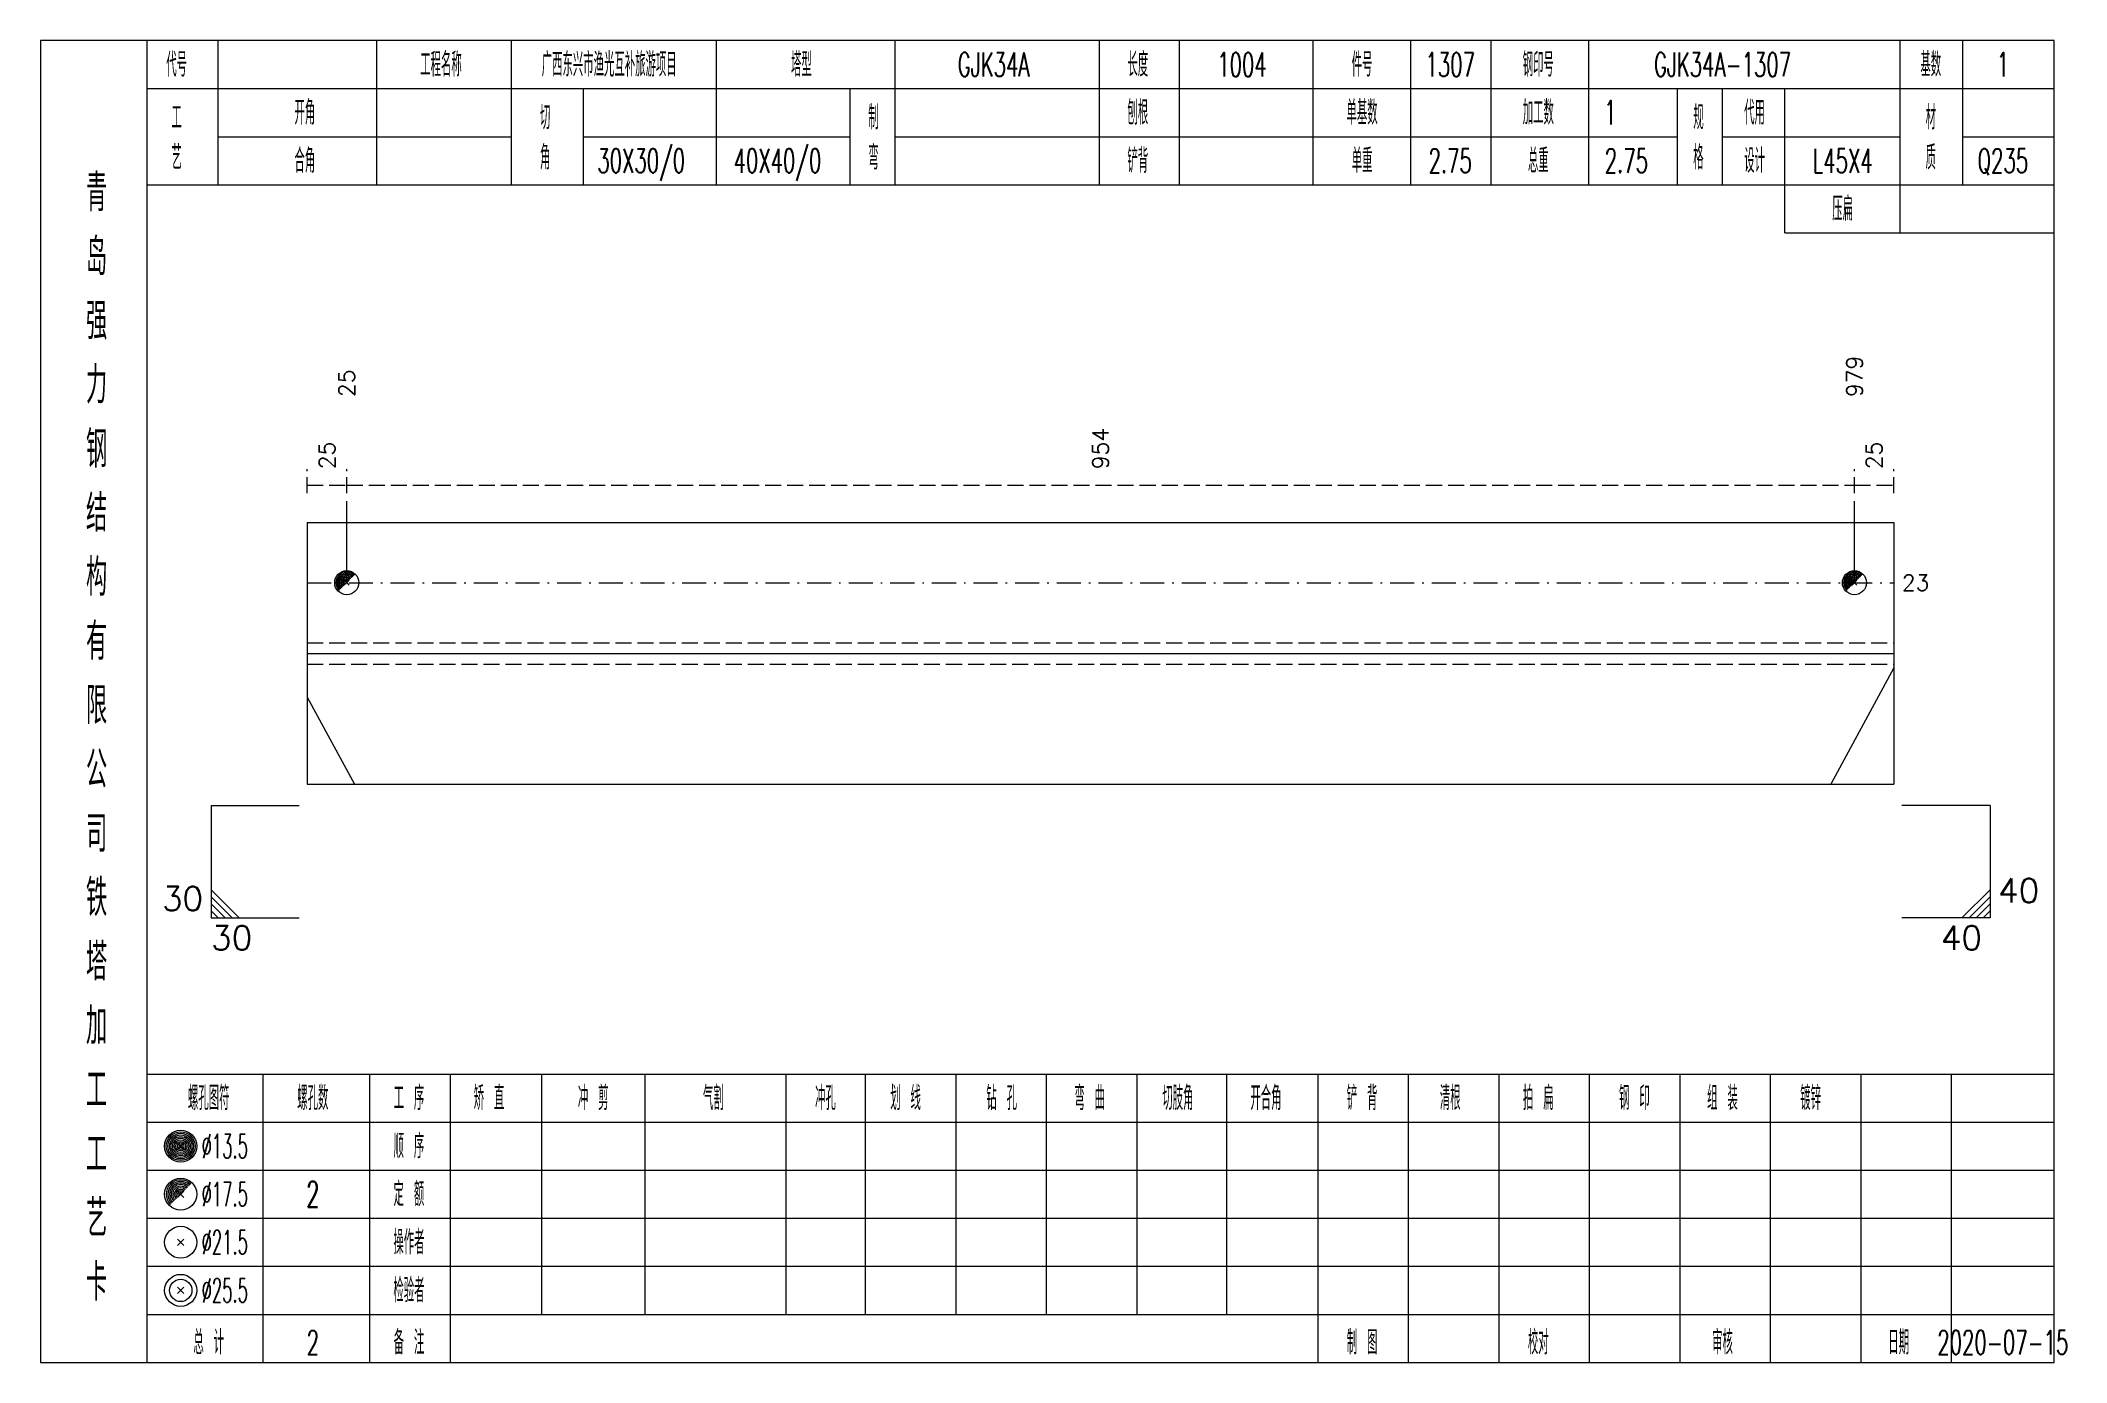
# Model space of a CAD drawing. Extents: x 0 to 2606, y -377 to 6479.
# Drawn here: x 0 to 252.9, y 700 to 865 of the extents above; entities that cross this region are included whole.
import ezdxf
from ezdxf.enums import TextEntityAlignment as Align

# ---------------------------------------------------------------- set-up
doc = ezdxf.new("R2010")
doc.units = 0
doc.header["$MEASUREMENT"] = 0
doc.linetypes.add('一点画线', pattern=[5.2, 3, -1, 0.2, -1])
doc.linetypes.add('虚线', pattern=[2.75, 2, -0.75])
doc.layers.get('0').update_dxf_attribs({"linetype": 'CONTINUOUS', "lineweight": 25})
doc.layers.add('1', color=7, linetype='CONTINUOUS', lineweight=25)
doc.layers.add('4', color=7, linetype='CONTINUOUS', lineweight=25)
doc.styles.get("Standard").update_dxf_attribs({"font": 'simplex.shx', "width": 0.7, "height": 3, "bigfont": 'gbhzfs.shx'})

msp = doc.modelspace()

# ---------------------------------------------------------------- texts
at = {"color": 7, "linetype": 'Continuous', "lineweight": 13}
for s, p in [('979', (226.47, 820.5)), ('25', (38.23, 820.5))]:
    msp.add_text(s, height=2, rotation=90, dxfattribs=at).set_placement(p, align=Align.MIDDLE_LEFT)
at = {"color": 8, "linetype": 'Continuous', "lineweight": 9}
for s, p in [('25', (35.77, 811.5)), ('954', (132.35, 811.5)), ('25', (228.93, 811.5))]:
    msp.add_text(s, height=2, rotation=90, dxfattribs=at).set_placement(p, align=Align.MIDDLE_LEFT)
at = {"color": 7, "linetype": 'Continuous', "lineweight": 13}
msp.add_text('23', height=2, dxfattribs=at).set_placement((232.4, 797.33), align=Align.MIDDLE_LEFT)
msp.add_text('30', height=3, dxfattribs=at).set_placement((20.3, 755.5), align=Align.BOTTOM_RIGHT)
msp.add_text('40', height=3, dxfattribs=at).set_placement((244.4, 756.5), align=Align.BOTTOM_LEFT)
msp.add_text('30', height=3, dxfattribs=at).set_placement((21.3, 754.5), align=Align.TOP_LEFT)
msp.add_text('40', height=3, dxfattribs=at).set_placement((242.4, 754.5), align=Align.TOP_RIGHT)
at = {"layer": '4', "color": 1, "linetype": 'Continuous', "lineweight": 13}
for s, height, width, p in [('代号', 3, 0.6, (17, 862)), ('工程名称', 3, 0.6, (50, 862)), ('广西东兴市渔光互补旅游项目', 3, 0.6, (71, 862)), ('塔型', 3, 0.6, (95, 862)), ('GJK34A', 3, 0.6, (119, 862)), ('长度', 3, 0.6, (137, 862)), ('1004', 3, 0.6, (150, 862)), ('件号', 3, 0.6, (165, 862)), ('1307', 3, 0.6, (176, 862)), ('钢印号', 3, 0.6, (187, 862)), ('GJK34A-1307', 3, 0.6, (210, 862)), ('基数', 3, 0.6, (236, 862)), ('1', 3, 0.6, (245, 862)), ('开角', 3, 0.6, (33, 856)), ('刨根', 3, 0.6, (137, 856)), ('单基数', 3, 0.6, (165, 856)), ('加工数', 3, 0.6, (187, 856)), ('1', 3, 0.6, (196, 856)), ('代用', 3, 0.6, (214, 856)), ('工', 3, 0.6, (17, 855.4)), ('切', 3, 0.6, (63, 855.4)), ('制', 3, 0.6, (104, 855.4)), ('规', 3, 0.6, (207, 855.4)), ('材', 3, 0.6, (236, 855.4)), ('艺', 3, 0.6, (17, 850.4)), ('合角', 3, 0.6, (33, 850)), ('角', 3, 0.6, (63, 850.4)), ('30X30/0', 3, 0.6, (75, 850)), ('40X40/0', 3, 0.6, (92, 850)), ('弯', 3, 0.6, (104, 850.4)), ('铲背', 3, 0.6, (137, 850)), ('单重', 3, 0.6, (165, 850)), ('2.75', 3, 0.6, (176, 850)), ('总重', 3, 0.6, (187, 850)), ('2.75', 3, 0.6, (198, 850)), ('格', 3, 0.6, (207, 850.4)), ('设计', 3, 0.6, (214, 850)), ('L45X4', 3, 0.6, (225, 850)), ('质', 3, 0.6, (236, 850.4)), ('Q235', 3, 0.6, (245, 850)), ('青', 4.6, 0.8, (7, 846)), ('压扁', 3, 0.6, (225, 844)), ('岛', 4.6, 0.8, (7, 838)), ('强', 4.6, 0.8, (7, 830)), ('力', 4.6, 0.8, (7, 822)), ('钢', 4.6, 0.8, (7, 814)), ('结', 4.6, 0.8, (7, 806)), ('构', 4.6, 0.8, (7, 798)), ('有', 4.6, 0.8, (7, 790)), ('限', 4.6, 0.8, (7, 782)), ('公', 4.6, 0.8, (7, 774)), ('司', 4.6, 0.8, (7, 766)), ('铁', 4.6, 0.8, (7, 758)), ('塔', 4.6, 0.8, (7, 750)), ('加', 4.6, 0.8, (7, 742)), ('工', 4.6, 0.8, (7, 734)), ('螺孔图符', 3, 0.6, (21, 733)), ('螺孔数', 3, 0.6, (34, 733)), ('工 序', 3, 0.6, (46, 733)), ('矫 直', 3, 0.6, (56, 733)), ('冲 剪', 3, 0.6, (69, 733)), ('气割', 3, 0.6, (84, 733)), ('冲孔', 3, 0.6, (98, 733)), ('划 线', 3, 0.6, (108, 733)), ('钻 孔', 3, 0.6, (120, 733)), ('弯 曲', 3, 0.6, (131, 733)), ('切肢角', 3, 0.6, (142, 733)), ('开合角', 3, 0.6, (153, 733)), ('铲 背', 3, 0.6, (165, 733)), ('清根', 3, 0.6, (176, 733)), ('拍 扁', 3, 0.6, (187, 733)), ('钢 印', 3, 0.6, (199, 733)), ('组 装', 3, 0.6, (210, 733)), ('镀锌', 3, 0.6, (221, 733)), ('%%C13.5', 3, 0.5, (23, 727)), ('顺 序', 3, 0.6, (46, 727)), ('工', 4.6, 0.8, (7, 726)), ('%%C17.5', 3, 0.5, (23, 721)), ('2', 3.2, 0.6, (34, 721)), ('定 额', 3, 0.6, (46, 721)), ('艺', 4.6, 0.8, (7, 718)), ('%%C21.5', 3, 0.5, (23, 715)), ('操作者', 3, 0.6, (46, 715)), ('卡', 4.6, 0.8, (7, 710)), ('检验者', 3, 0.6, (46, 709)), ('%%C25.5', 3, 0.5, (23, 709)), ('总 计', 3, 0.6, (21, 702.5)), ('2', 3, 0.6, (34, 702.5)), ('备 注', 3, 0.6, (46, 702.5)), ('制 图', 3, 0.6, (165, 702.5)), ('校对', 3, 0.6, (187, 702.5)), ('审核', 3, 0.6, (210, 702.5)), ('日期', 3, 0.6, (232, 702.5)), ('2020-07-15', 3, 0.6, (245, 702.5))]:
    msp.add_text(s, height=height, dxfattribs=dict(at, width=width)).set_placement(p, align=Align.MIDDLE_CENTER)

# ---------------------------------------------------------------- linework, layer by layer
at = {"color": 8, "linetype": '虚线', "lineweight": 9}
for p, q in [((33.3, 808.5), (33.3, 811.5)), ((33.3, 809.5), (38.23, 809.5)), ((38.23, 808.5), (38.23, 811.5)), ((38.23, 808.5), (38.23, 811.5)), ((38.23, 809.5), (226.47, 809.5)), ((226.47, 808.5), (226.47, 811.5)), ((226.47, 808.5), (226.47, 811.5)), ((226.47, 809.5), (231.4, 809.5)), ((231.4, 808.5), (231.4, 811.5))]:
    msp.add_line(p, q, dxfattribs=at)
at = {"color": 7, "linetype": 'Continuous', "lineweight": 13}
for p, q in [((38.23, 797.33), (38.23, 807.5)), ((226.47, 797.33), (226.47, 807.5)), ((231.4, 786.69), (223.51, 772.17)), ((33.3, 783.06), (39.22, 772.17)), ((21.3, 769.5), (32.3, 769.5)), ((21.3, 769.5), (21.3, 755.5)), ((243.4, 769.5), (232.4, 769.5)), ((243.4, 769.5), (243.4, 755.5)), ((24.8, 755.5), (21.3, 759)), ((239.9, 755.5), (243.4, 759)), ((23.93, 755.5), (21.3, 758.12)), ((23.05, 755.5), (21.3, 757.25)), ((22.18, 755.5), (21.3, 756.38)), ((240.78, 755.5), (243.4, 758.12)), ((241.65, 755.5), (243.4, 757.25)), ((242.53, 755.5), (243.4, 756.38)), ((21.3, 755.5), (32.3, 755.5)), ((243.4, 755.5), (232.4, 755.5))]:
    msp.add_line(p, q, dxfattribs=at)
at = {"color": 7, "linetype": 'Continuous', "lineweight": 18}
for p, q in [((33.3, 804.83), (33.3, 772.17)), ((33.3, 804.83), (231.4, 804.83)), ((231.4, 804.83), (231.4, 772.17)), ((33.3, 788.5), (231.4, 788.5))]:
    msp.add_line(p, q, dxfattribs=at)
at = {"color": 3, "linetype": '一点画线', "lineweight": 13}
msp.add_line((33.3, 797.33), (231.4, 797.33), dxfattribs=at)
at = {"color": 7, "linetype": 'Continuous', "lineweight": 0}
for p, q in [((37.93, 797.03), (38.53, 797.63)), ((37.93, 797.63), (38.53, 797.03)), ((226.17, 797.03), (226.77, 797.63)), ((226.17, 797.63), (226.77, 797.03))]:
    msp.add_line(p, q, dxfattribs=at)
at = {"color": 1, "linetype": '虚线', "lineweight": 18}
for p, q in [((33.3, 789.83), (231.4, 789.83)), ((33.3, 787.17), (231.4, 787.17))]:
    msp.add_line(p, q, dxfattribs=at)
at = {"color": 7, "linetype": 'Continuous', "lineweight": 13}
for centre in [(38.23, 797.33), (226.47, 797.33)]:
    msp.add_circle(centre, 1.5, dxfattribs=at)
for centre, radius in [((38.23, 797.33), 1.35), ((38.23, 797.33), 1.2), ((38.23, 797.33), 1.05), ((38.23, 797.33), 0.9), ((38.23, 797.33), 0.75), ((38.23, 797.33), 0.6), ((38.23, 797.33), 0.45), ((38.23, 797.33), 0.3), ((38.23, 797.33), 0.15), ((226.47, 797.33), 1.35), ((226.47, 797.33), 1.2), ((226.47, 797.33), 1.05), ((226.47, 797.33), 0.9), ((226.47, 797.33), 0.75), ((226.47, 797.33), 0.6), ((226.47, 797.33), 0.45), ((226.47, 797.33), 0.3), ((226.47, 797.33), 0.15)]:
    msp.add_arc(centre, radius, 45, 225, dxfattribs=at)
at = {"layer": '1', "color": 7, "linetype": 'Continuous', "lineweight": 18}
msp.add_line((33.3, 772.17), (231.4, 772.17), dxfattribs=at)
at = {"layer": '4', "color": 1, "linetype": 'Continuous', "lineweight": 18}
for p, q in [((13.3, 700), (13.3, 865)), ((22.2, 847), (22.2, 865)), ((42, 847), (42, 865)), ((58.8, 847), (58.8, 865)), ((84.4, 847), (84.4, 865)), ((106.7, 847), (106.7, 865)), ((132.2, 847), (132.2, 865)), ((142.2, 847), (142.2, 865)), ((158.9, 847), (158.9, 865)), ((171.1, 847), (171.1, 865)), ((181.1, 847), (181.1, 865)), ((193.3, 847), (193.3, 865)), ((232.2, 841), (232.2, 865)), ((240, 847), (240, 865)), ((13.3, 859), (251.4, 859)), ((67.8, 847), (67.8, 859)), ((101.1, 847), (101.1, 859)), ((204.4, 847), (204.4, 859)), ((210, 847), (210, 859)), ((217.8, 841), (217.8, 859)), ((22.2, 853), (58.8, 853)), ((67.8, 853), (101.1, 853)), ((106.7, 853), (204.4, 853)), ((210, 853), (232.2, 853)), ((240, 853), (251.4, 853)), ((13.3, 847), (251.4, 847)), ((217.8, 841), (251.4, 841)), ((13.3, 736), (251.4, 736)), ((27.8, 700), (27.8, 736)), ((41.1, 700), (41.1, 736)), ((51.2, 700), (51.2, 736)), ((62.6, 706), (62.6, 736)), ((75.5, 706), (75.5, 736)), ((93.1, 706), (93.1, 736)), ((103, 706), (103, 736)), ((114.3, 706), (114.3, 736)), ((125.6, 706), (125.6, 736)), ((136.9, 706), (136.9, 736)), ((148.1, 706), (148.1, 736)), ((159.5, 706), (159.5, 736)), ((170.8, 706), (170.8, 736)), ((182.1, 706), (182.1, 736)), ((193.4, 706), (193.4, 736)), ((204.7, 706), (204.7, 736)), ((216, 706), (216, 736)), ((227.3, 706), (227.3, 736)), ((238.6, 706), (238.6, 736)), ((13.3, 730), (251.4, 730)), ((13.3, 724), (251.4, 724)), ((13.3, 718), (251.4, 718)), ((13.3, 712), (251.4, 712)), ((13.3, 706), (251.4, 706)), ((159.5, 700), (159.5, 706)), ((170.8, 700), (170.8, 706)), ((182.1, 700), (182.1, 706)), ((193.4, 700), (193.4, 706)), ((204.7, 700), (204.7, 706)), ((216, 700), (216, 706)), ((227.3, 700), (227.3, 706)), ((238.6, 700), (238.6, 706))]:
    msp.add_line(p, q, dxfattribs=at)
at = {"layer": '4', "color": 7, "linetype": 'Continuous', "lineweight": 13}
for p, q in [((17.3, 726.8), (17.7, 727.2)), ((17.7, 726.8), (17.3, 727.2)), ((17.1, 714.6), (17.9, 715.4)), ((17.9, 714.6), (17.1, 715.4)), ((17.1, 708.6), (17.9, 709.4)), ((17.9, 708.6), (17.1, 709.4))]:
    msp.add_line(p, q, dxfattribs=at)
at = {"layer": '4', "color": 7, "linetype": 'Continuous', "lineweight": 0}
for p, q in [((17.1, 720.6), (17.9, 721.4)), ((17.1, 721.4), (17.9, 720.6))]:
    msp.add_line(p, q, dxfattribs=at)
at = {"layer": '4', "color": 1, "linetype": 'Continuous', "lineweight": 18}
msp.add_lwpolyline([(0, 865), (0, 700), (251.4, 700), (251.4, 865)], close=True, dxfattribs=at)
at = {"layer": '4', "color": 7, "linetype": 'Continuous', "lineweight": 13}
for centre, radius in [((17.5, 727), 2), ((17.5, 727), 1.8), ((17.5, 727), 1.6), ((17.5, 727), 1.4), ((17.5, 727), 1.2), ((17.5, 727), 1), ((17.5, 727), 0.8), ((17.5, 727), 0.6), ((17.5, 727), 0.4), ((17.5, 727), 0.2), ((17.5, 721), 2), ((17.5, 715), 2), ((17.5, 709), 2), ((17.5, 709), 1.4)]:
    msp.add_circle(centre, radius, dxfattribs=at)
for radius in [1.8, 1.6, 1.4, 1.2, 1, 0.8, 0.6, 0.4, 0.2]:
    msp.add_arc((17.5, 721), radius, 45, 225, dxfattribs=at)

msp.set_redraw_order([(e.dxf.handle, doc.entitydb.next_handle()) for e in msp.query("TEXT MTEXT ATTDEF DIMENSION ARC_DIMENSION")])  # texts and dimensions are drawn at this point

doc.saveas('drawing.dxf')
